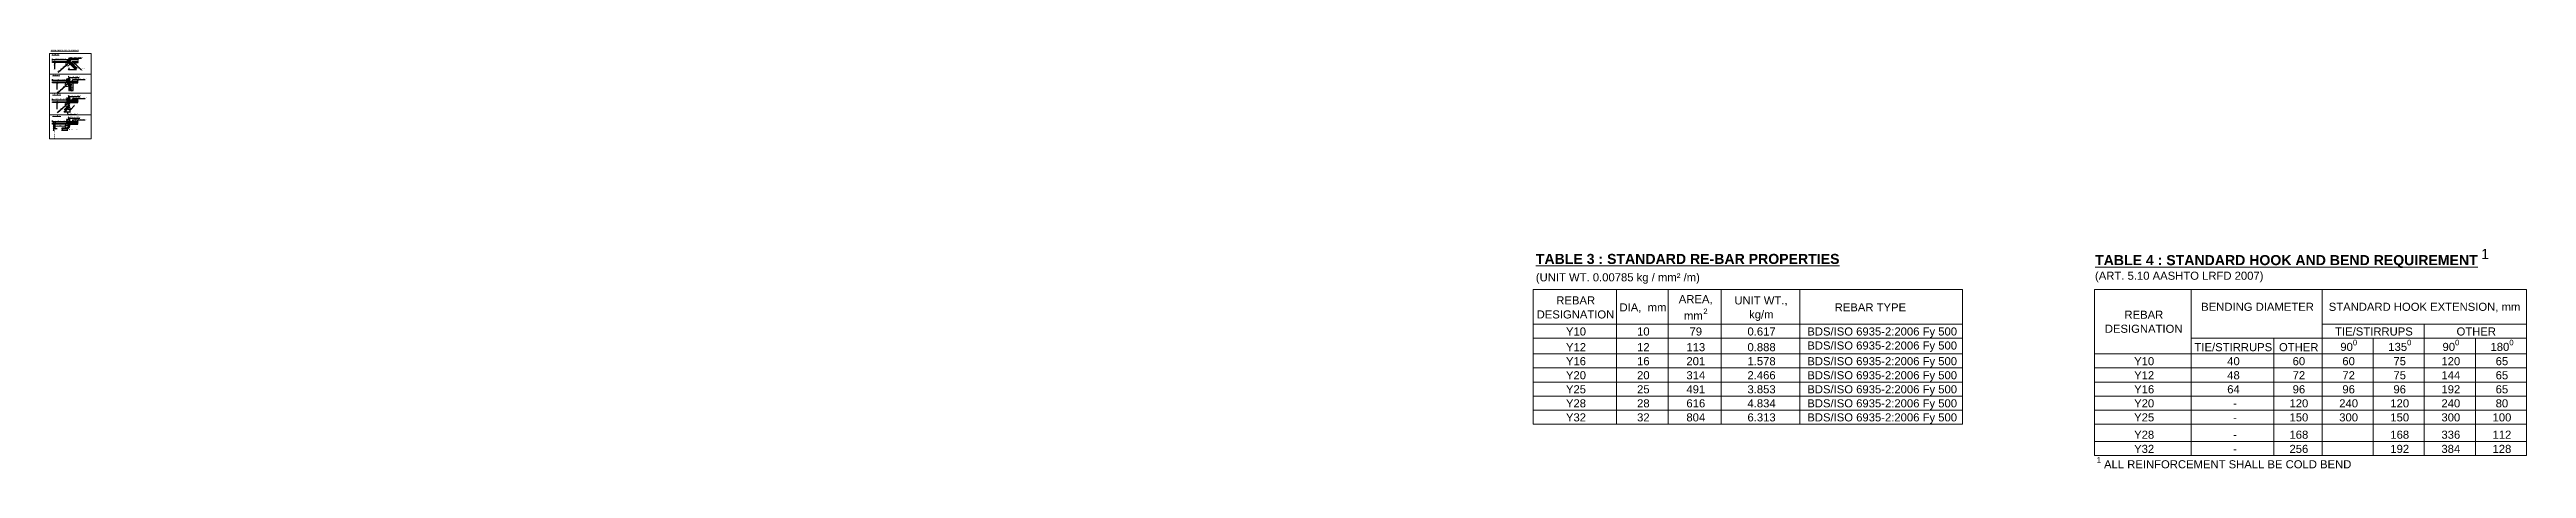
# Model space of a CAD drawing. Header units: millimetres. Extents: x 1231188 to 3899118, y -5478610 to -489530.
# Drawn here: x 2727989 to 2783256, y -3133585 to -3124245 of the extents above; entities that cross this region are included whole.
import ezdxf

# ---------------------------------------------------------------- set-up
doc = ezdxf.new("R2010")
doc.units = ezdxf.units.MM
doc.header["$LTSCALE"] = 25
doc.header["$MEASUREMENT"] = 0
doc.header["$PDMODE"] = 3
doc.linetypes.add('DASHED', pattern=[0.75, 0.5, -0.25])
doc.layers.get('0').update_dxf_attribs({"lineweight": 13})
doc.layers.get('Defpoints').update_dxf_attribs({"color": 230, "lineweight": 9})
doc.layers.add('DIM', color=8, linetype='Continuous', lineweight=13)
doc.layers.add('text', color=7, linetype='Continuous', lineweight=18)
doc.layers.add('Reinf', color=1, linetype='Continuous')
doc.styles.add('AR', font='arial.ttf')
doc.styles.add('DIM', font='isocp3.shx', dxfattribs={"oblique": 10})
doc.dimstyles.new('dim_10', dxfattribs={"dimtxt": 20, "dimasz": 20, "dimexe": 20, "dimexo": 5, "dimgap": 5, "dimtad": 1, "dimdec": 0, "dimzin": 0, "dimdsep": 46, "dimtxsty": 'DIM', "dimblk": 'OBLIQUE', "dimcen": 20, "dimclrd": 5, "dimclre": 5, "dimclrt": 7, "dimadec": 0, "dimazin": 0, "dimtfac": 1, "dimtdec": 0, "dimtmove": 1, "dimatfit": 3, "dimfxl": 10, "dimtolj": 1, "dimtzin": 0, "dimarcsym": 0})

msp = doc.modelspace()

# ---------------------------------------------------------------- texts
at = {"layer": 'text', "lineweight": 0, "style": 'AR'}
for s, height, p in [(' 1', 225, (2782159.25106, -3128913.91887)), ('(ART. 5.10 AASHTO LRFD 2007)', 180, (2773629.3291, -3129377.96798)), ('REBAR ', 179.999992, (2761608.51284, -3129928.0898)), ('AREA, ', 179.999992, (2764341.95865, -3129900.72494)), ('UNIT WT., ', 179.999992, (2765582.49914, -3129928.0898)), ('DESIGNATION', 179.9999915, (2761170.67502, -3130241.26546)), ('DIA,  mm', 179.999992, (2763019.32358, -3130083.15736)), ('mm', 179.999992, (2764457.49919, -3130268.63033)), ('2', 124.05405, (2764889.25592, -3130143.96817)), ('kg/m ', 179.999992, (2765910.8775, -3130241.26546)), ('REBAR TYPE', 179.999992, (2767820.33687, -3130083.15736)), ('REBAR ', 179.999992, (2774286.7366, -3130247.34654)), ('BENDING DIAMETER', 179.9999915, (2775998.56084, -3130070.9952)), ('STANDARD HOOK EXTENSION, mm', 179.9999915, (2778844.50666, -3130070.9952)), ('Y10', 179.999992, (2761824.3912, -3130621.33301)), ('Y12', 179.999992, (2761824.3912, -3130970.99516)), ('10', 179.999992, (2763411.55329, -3130621.33301)), ('12', 179.999992, (2763411.55329, -3130970.99516)), ('113', 179.999992, (2764512.22892, -3130970.99516)), ('79', 179.999992, (2764582.16134, -3130621.33301)), ('0.617', 179.999992, (2765874.39101, -3130621.33301)), ('0.888', 179.999992, (2765874.39101, -3130970.99516)), ('BDS/ISO 6935-2:2006 Fy 500', 179.9999915, (2767210.2836, -3130621.33301)), ('BDS/ISO 6935-2:2006 Fy 500', 179.9999915, (2767210.2836, -3130934.50867)), ('DESIGNATION', 179.9999915, (2773848.89878, -3130560.5222)), ('TIE/STIRRUPS', 179.9999915, (2775849.57436, -3130970.99516)), ('OTHER', 179.999992, (2777734.70941, -3130970.99516)), ('TIE/STIRRUPS', 179.9999915, (2778987.41205, -3130621.33301)), ('90', 179.999992, (2779102.95259, -3130964.91408)), ('0', 124.05405, (2779382.68231, -3130840.25192)), ('135', 179.999992, (2780173.22281, -3130964.91408)), ('0', 124.05405, (2780592.81738, -3130840.25192)), ('90', 179.999992, (2781383.35789, -3130964.91408)), ('0', 124.05405, (2781663.0876, -3130840.25192)), ('OTHER', 179.999992, (2781696.53355, -3130621.33301)), ('180', 179.999992, (2782453.62811, -3130964.91408)), ('0', 124.05405, (2782873.22268, -3130840.25192)), ('Y16', 179.999992, (2761824.3912, -3131284.17082)), ('Y20', 179.999992, (2761824.3912, -3131597.34648)), ('20', 179.999992, (2763411.55329, -3131597.34648)), ('16', 179.999992, (2763411.55329, -3131284.17082)), ('314', 179.999992, (2764512.22892, -3131597.34648)), ('201', 179.999992, (2764512.22892, -3131284.17082)), ('2.466', 179.999992, (2765874.39101, -3131597.34648)), ('1.578', 179.999992, (2765874.39101, -3131284.17082)), ('BDS/ISO 6935-2:2006 Fy 500', 179.9999915, (2767210.2836, -3131284.17082)), ('BDS/ISO 6935-2:2006 Fy 500', 179.9999915, (2767210.2836, -3131597.34648)), ('Y10', 179.999992, (2774502.61497, -3131284.17082)), ('Y12', 179.999992, (2774502.61497, -3131597.34648)), ('40', 179.999992, (2776579.30406, -3131284.17082)), ('48', 179.999992, (2776579.30406, -3131597.34648)), ('60', 179.999992, (2778038.76345, -3131284.17082)), ('72', 179.999992, (2778038.76345, -3131597.34648)), ('60', 179.999992, (2779148.5607, -3131284.17082)), ('72', 179.999992, (2779148.5607, -3131597.34648)), ('75', 179.999992, (2780288.76334, -3131284.17082)), ('75', 179.999992, (2780288.76334, -3131597.34648)), ('120', 179.999992, (2781359.03356, -3131284.17082)), ('144', 179.999992, (2781359.03356, -3131597.34648)), ('65', 179.999992, (2782569.16864, -3131284.17082)), ('65', 179.999992, (2782569.16864, -3131597.34648)), ('Y25', 179.999992, (2761824.3912, -3131910.52214)), ('25', 179.999992, (2763411.55329, -3131910.52214)), ('491', 179.999992, (2764512.22892, -3131910.52214)), ('3.853', 179.999992, (2765874.39101, -3131910.52214)), ('BDS/ISO 6935-2:2006 Fy 500', 179.9999915, (2767210.2836, -3131910.52214)), ('Y16', 179.999992, (2774502.61497, -3131910.52214)), ('64', 179.999992, (2776579.30406, -3131910.52214)), ('96', 179.999992, (2778038.76345, -3131910.52214)), ('96', 179.999992, (2779148.5607, -3131910.52214)), ('96', 179.999992, (2780288.76334, -3131910.52214)), ('192', 179.999992, (2781359.03356, -3131910.52214)), ('65', 179.999992, (2782569.16864, -3131910.52214)), ('Y28', 179.999992, (2761824.3912, -3132223.6978)), ('Y32', 179.999992, (2761824.3912, -3132536.87346)), ('32', 179.999992, (2763411.55329, -3132536.87346)), ('28', 179.999992, (2763411.55329, -3132223.6978)), ('804', 179.999992, (2764512.22892, -3132536.87346)), ('616', 179.999992, (2764512.22892, -3132223.6978)), ('4.834', 179.999992, (2765874.39101, -3132223.6978)), ('6.313', 179.999992, (2765874.39101, -3132536.87346)), ('BDS/ISO 6935-2:2006 Fy 500', 179.9999915, (2767210.2836, -3132223.6978)), ('BDS/ISO 6935-2:2006 Fy 500', 179.9999915, (2767210.2836, -3132536.87346)), ('Y20', 179.999992, (2774502.61497, -3132223.6978)), ('Y25', 179.999992, (2774502.61497, -3132536.87346)), (' -', 179.999992, (2776643.15541, -3132223.6978)), (' -', 179.999992, (2776643.15541, -3132536.87346)), ('120', 179.999992, (2777968.83102, -3132223.6978)), ('150', 179.999992, (2777968.83102, -3132536.87346)), ('300', 179.999992, (2779078.62827, -3132536.87346)), ('240', 179.999992, (2779078.62827, -3132223.6978)), ('120', 179.999992, (2780218.83092, -3132223.6978)), ('150', 179.999992, (2780218.83092, -3132536.87346)), ('300', 179.999992, (2781359.03356, -3132536.87346)), ('240', 179.999992, (2781359.03356, -3132223.6978)), ('100', 179.999992, (2782499.23621, -3132536.87346)), ('80', 179.999992, (2782569.16864, -3132223.6978)), ('Y28', 179.999992, (2774502.61497, -3132923.02209)), ('Y32', 179.999992, (2774502.61497, -3133239.23829)), (' -', 179.999992, (2776643.15541, -3132923.02209)), ('256', 179.999992, (2777968.83102, -3133239.23829)), ('168', 179.999992, (2777968.83102, -3132923.02209)), ('168', 179.999992, (2780218.83092, -3132923.02209)), ('192', 179.999992, (2780218.83092, -3133239.23829)), ('336', 179.999992, (2781359.03356, -3132923.02209)), ('384', 179.999992, (2781359.03356, -3133239.23829)), ('112', 179.999992, (2782499.23621, -3132923.02209)), ('128', 179.999992, (2782499.23621, -3133239.23829)), ('1', 124.05405, (2773666.46636, -3133458.1572)), (' ALL REINFORCEMENT SHALL BE COLD BEND', 179.9999915, (2773760.72311, -3133582.81936)), (' -', 179.999992, (2776643.15541, -3133239.23829))]:
    msp.add_text(s, height=height, dxfattribs=at).set_placement(p)
at = {"layer": 'text', "attachment_point": 1, "style": 'AR'}
for s, insert, char_height, width in [('{\\LREBAR HOOK SPECIFICATION}', (2728019.77936, -3124245.56028), 30, 758.5968715), ('{\\L45%%D HOOK}', (2728038.21688, -3124341.97402), 25, 170.8219645), ('{\\L90%%D HOOK}', (2728055.01965, -3124804.10722), 25, 170.8219645), ('{\\L135%%D HOOK}', (2728054.95715, -3125229.60536), 25, 251.7064455), ('{\\L180%%D HOOK}', (2728054.95715, -3125708.62645), 25, 263.2318284), ('{\\fArial|b1|i0|c0|p34;\\LTABLE 3 : STANDARD RE-BAR PROPERTIES}', (2761152.43178, -3128800.98378), 225, 6876.2655973), ('(UNIT WT. 0.00785 kg / mm² /m)', (2761152.43178, -3129233.46224), 180, 6876.2655973), ('{\\fArial|b1|i0|c0|p34;\\LTABLE 4 : STANDARD HOOK AND BEND REQUIREMENT}', (2773630.7171, -3128827.64333), 225, 8584.9428393)]:
    msp.add_mtext(s, dxfattribs=dict(at, insert=insert, char_height=char_height, width=width))

# ---------------------------------------------------------------- blocks, each defined once
blk = doc.blocks.new('_Oblique')
at = {"color": 0, "linetype": 'ByBlock', "lineweight": -2}
blk.add_line((-0.5, -0.5), (0.5, 0.5), dxfattribs=at)
blk = doc.blocks.new('*D464')
at = {"layer": 'Defpoints', "color": 0, "lineweight": -2, "transparency": 16777216}
for p in [(2728058, -3124491), (2728416, -3124469), (2728416, -3124491)]:
    blk.add_point(p, dxfattribs=at)
at = {"layer": 'DIM', "color": 5, "lineweight": -2, "transparency": 16777216}
for p, q in [((2728058, -3124486), (2728058, -3124449)), ((2728058, -3124469), (2728416, -3124469)), ((2728416, -3124486), (2728416, -3124449))]:
    blk.add_line(p, q, dxfattribs=at)
at = {"layer": 'DIM', "color": 5, "lineweight": -2, "transparency": 16777216, "xscale": 20, "yscale": 20, "zscale": 20, "rotation": 180}
blk.add_blockref('_Oblique', (2728058, -3124469), dxfattribs=at)
at = {"layer": 'DIM', "color": 5, "lineweight": -2, "transparency": 16777216, "xscale": 20, "yscale": 20, "zscale": 20}
blk.add_blockref('_Oblique', (2728416, -3124469), dxfattribs=at)
at = {"layer": 'DIM', "color": 7, "transparency": 16777216, "insert": (2728237, -3124454), "char_height": 20, "attachment_point": 5, "style": 'DIM'}
blk.add_mtext('\\A1;DETAILED LENGTH', dxfattribs=at)
blk = doc.blocks.new('*D465')
at = {"layer": 'Defpoints', "color": 0, "lineweight": -2, "transparency": 16777216}
for p in [(2728416, -3124491), (2728627, -3124469), (2728627, -3124491)]:
    blk.add_point(p, dxfattribs=at)
at = {"layer": 'DIM', "color": 5, "lineweight": -2, "transparency": 16777216}
for p, q in [((2728416, -3124486), (2728416, -3124449)), ((2728416, -3124469), (2728627, -3124469)), ((2728627, -3124486), (2728627, -3124449))]:
    blk.add_line(p, q, dxfattribs=at)
at = {"layer": 'DIM', "color": 5, "lineweight": -2, "transparency": 16777216, "xscale": 20, "yscale": 20, "zscale": 20, "rotation": 180}
blk.add_blockref('_Oblique', (2728416, -3124469), dxfattribs=at)
at = {"layer": 'DIM', "color": 5, "lineweight": -2, "transparency": 16777216, "xscale": 20, "yscale": 20, "zscale": 20}
blk.add_blockref('_Oblique', (2728627, -3124469), dxfattribs=at)
at = {"layer": 'DIM', "color": 7, "transparency": 16777216, "insert": (2728522, -3124454), "char_height": 20, "attachment_point": 5, "style": 'DIM'}
blk.add_mtext('\\A1;HOOK LENGTH', dxfattribs=at)
blk = doc.blocks.new('*D487')
at = {"layer": 'Defpoints', "color": 0, "lineweight": -2, "transparency": 16777216}
for p in [(2728392, -3124510), (2728444, -3124491), (2728444, -3124510)]:
    blk.add_point(p, dxfattribs=at)
at = {"layer": 'DIM', "color": 5, "lineweight": -2, "transparency": 16777216}
for p, q in [((2728392, -3124505), (2728392, -3124471)), ((2728392, -3124491), (2728444, -3124491)), ((2728418, -3124491), (2728429, -3124438)), ((2728429, -3124438), (2728703, -3124438)), ((2728444, -3124505), (2728444, -3124471))]:
    blk.add_line(p, q, dxfattribs=at)
at = {"layer": 'DIM', "color": 5, "lineweight": -2, "transparency": 16777216, "xscale": 20, "yscale": 20, "zscale": 20, "rotation": 180}
blk.add_blockref('_Oblique', (2728392, -3124491), dxfattribs=at)
at = {"layer": 'DIM', "color": 5, "lineweight": -2, "transparency": 16777216, "xscale": 20, "yscale": 20, "zscale": 20}
blk.add_blockref('_Oblique', (2728444, -3124491), dxfattribs=at)
at = {"layer": 'DIM', "color": 7, "transparency": 16777216, "insert": (2728566, -3124423), "char_height": 20, "attachment_point": 5, "style": 'DIM'}
blk.add_mtext('\\A1;UNBEND HOOK LENGTH', dxfattribs=at)
blk = doc.blocks.new('*D488')
at = {"layer": 'Defpoints', "color": 0, "lineweight": -2, "transparency": 16777216}
for p in [(2728416, -3124648), (2728574, -3124667), (2728574, -3124687)]:
    blk.add_point(p, dxfattribs=at)
at = {"layer": 'DIM', "color": 5, "lineweight": -2, "transparency": 16777216}
for p, q in [((2728416, -3124653), (2728416, -3124707)), ((2728416, -3124687), (2728574, -3124687)), ((2728574, -3124672), (2728574, -3124707))]:
    blk.add_line(p, q, dxfattribs=at)
at = {"layer": 'DIM', "color": 5, "lineweight": -2, "transparency": 16777216, "xscale": 20, "yscale": 20, "zscale": 20, "rotation": 180}
blk.add_blockref('_Oblique', (2728416, -3124687), dxfattribs=at)
at = {"layer": 'DIM', "color": 5, "lineweight": -2, "transparency": 16777216, "xscale": 20, "yscale": 20, "zscale": 20}
blk.add_blockref('_Oblique', (2728574, -3124687), dxfattribs=at)
at = {"layer": 'DIM', "color": 7, "transparency": 16777216, "insert": (2728679, -3124672), "char_height": 20, "attachment_point": 5, "style": 'DIM'}
blk.add_mtext('\\A1;OFFSET LENGTH', dxfattribs=at)
blk = doc.blocks.new('*D489')
at = {"layer": 'Defpoints', "color": 0, "lineweight": -2, "transparency": 16777216}
for p in [(2728427, -3124520), (2728574, -3124667), (2728591, -3124649)]:
    blk.add_point(p, dxfattribs=at)
at = {"layer": 'DIM', "color": 5, "lineweight": -2, "transparency": 16777216}
for p, q in [((2728430, -3124517), (2728459, -3124488)), ((2728445, -3124503), (2728591, -3124649)), ((2728518, -3124576), (2728552, -3124557)), ((2728552, -3124557), (2728702, -3124706)), ((2728577, -3124663), (2728606, -3124635))]:
    blk.add_line(p, q, dxfattribs=at)
at = {"layer": 'DIM', "color": 5, "lineweight": -2, "transparency": 16777216, "xscale": 20, "yscale": 20, "zscale": 20}
for p, rotation in [((2728445, -3124503), 135.0784056672124), ((2728591, -3124649), 315.0784056672123)]:
    blk.add_blockref('_Oblique', p, dxfattribs=dict(at, rotation=rotation))
at = {"layer": 'DIM', "color": 7, "transparency": 16777216, "insert": (2728638, -3124621), "char_height": 20, "attachment_point": 5, "rotation": 315.0784, "style": 'DIM'}
blk.add_mtext('\\A1;HOOK EXTENSION', dxfattribs=at)
blk = doc.blocks.new('*D490')
at = {"layer": 'Defpoints', "color": 0, "lineweight": -2, "transparency": 16777216}
for p in [(2728362, -3124596), (2728423, -3124543)]:
    blk.add_point(p, dxfattribs=at)
at = {"layer": 'DIM', "color": 5, "lineweight": -2, "transparency": 16777216}
for p in [(2728183, -3124749), (2728423, -3124543)]:
    blk.add_line(p, (2728362, -3124596), dxfattribs=at)
at = {"layer": 'DIM', "color": 5, "lineweight": -2, "transparency": 16777216, "xscale": 20, "yscale": 20, "zscale": 20}
for p, rotation in [((2728362, -3124596), 40.63408766764508), ((2728423, -3124543), 220.6340876676451)]:
    blk.add_blockref('_Oblique', p, dxfattribs=dict(at, rotation=rotation))
at = {"layer": 'DIM', "color": 7, "transparency": 16777216, "insert": (2728248, -3124674), "char_height": 20, "attachment_point": 5, "rotation": 40.6341, "style": 'DIM'}
blk.add_mtext('\\A1;BEND DIAMETER', dxfattribs=at)
blk = doc.blocks.new('*D466')
at = {"layer": 'Defpoints', "color": 0, "lineweight": -2, "transparency": 16777216}
for p in [(2728058, -3124948), (2728436, -3124926), (2728436, -3124966)]:
    blk.add_point(p, dxfattribs=at)
at = {"layer": 'DIM', "color": 5, "lineweight": -2, "transparency": 16777216}
for p, q in [((2728058, -3124943), (2728058, -3124906)), ((2728058, -3124926), (2728436, -3124926)), ((2728436, -3124961), (2728436, -3124906))]:
    blk.add_line(p, q, dxfattribs=at)
at = {"layer": 'DIM', "color": 5, "lineweight": -2, "transparency": 16777216, "xscale": 20, "yscale": 20, "zscale": 20, "rotation": 180}
blk.add_blockref('_Oblique', (2728058, -3124926), dxfattribs=at)
at = {"layer": 'DIM', "color": 5, "lineweight": -2, "transparency": 16777216, "xscale": 20, "yscale": 20, "zscale": 20}
blk.add_blockref('_Oblique', (2728436, -3124926), dxfattribs=at)
at = {"layer": 'DIM', "color": 7, "transparency": 16777216, "insert": (2728247, -3124911), "char_height": 20, "attachment_point": 5, "style": 'DIM'}
blk.add_mtext('\\A1;DETAILED LENGTH', dxfattribs=at)
blk = doc.blocks.new('*D491')
at = {"layer": 'Defpoints', "color": 0, "lineweight": -2, "transparency": 16777216}
for p in [(2728380, -3124966), (2728617, -3124947), (2728617, -3124966)]:
    blk.add_point(p, dxfattribs=at)
at = {"layer": 'DIM', "color": 5, "lineweight": -2, "transparency": 16777216}
for p, q in [((2728380, -3124961), (2728380, -3124927)), ((2728380, -3124947), (2728617, -3124947)), ((2728498, -3124947), (2728510, -3124910)), ((2728510, -3124910), (2728783, -3124910)), ((2728617, -3124961), (2728617, -3124927))]:
    blk.add_line(p, q, dxfattribs=at)
at = {"layer": 'DIM', "color": 5, "lineweight": -2, "transparency": 16777216, "xscale": 20, "yscale": 20, "zscale": 20, "rotation": 180}
blk.add_blockref('_Oblique', (2728380, -3124947), dxfattribs=at)
at = {"layer": 'DIM', "color": 5, "lineweight": -2, "transparency": 16777216, "xscale": 20, "yscale": 20, "zscale": 20}
blk.add_blockref('_Oblique', (2728617, -3124947), dxfattribs=at)
at = {"layer": 'DIM', "color": 7, "transparency": 16777216, "insert": (2728646, -3124894), "char_height": 20, "attachment_point": 5, "style": 'DIM'}
blk.add_mtext('\\A1;UNBEND HOOK LENGTH', dxfattribs=at)
blk = doc.blocks.new('*D492')
at = {"layer": 'Defpoints', "color": 0, "lineweight": -2, "transparency": 16777216}
for p in [(2728345, -3125055), (2728406, -3125002)]:
    blk.add_point(p, dxfattribs=at)
at = {"layer": 'DIM', "color": 5, "lineweight": -2, "transparency": 16777216}
for p in [(2728167, -3125208), (2728406, -3125002)]:
    blk.add_line(p, (2728345, -3125055), dxfattribs=at)
at = {"layer": 'DIM', "color": 5, "lineweight": -2, "transparency": 16777216, "xscale": 20, "yscale": 20, "zscale": 20}
for p, rotation in [((2728345, -3125055), 40.63408766739336), ((2728406, -3125002), 220.6340876673934)]:
    blk.add_blockref('_Oblique', p, dxfattribs=dict(at, rotation=rotation))
at = {"layer": 'DIM', "color": 7, "transparency": 16777216, "insert": (2728231, -3125133), "char_height": 20, "attachment_point": 5, "rotation": 40.6341, "style": 'DIM'}
blk.add_mtext('\\A1;BEND DIAMETER', dxfattribs=at)
blk = doc.blocks.new('*D467')
at = {"layer": 'Defpoints', "color": 0, "lineweight": -2, "transparency": 16777216}
for p in [(2728506, -3125158), (2728507, -3124968), (2728507, -3125158)]:
    blk.add_point(p, dxfattribs=at)
at = {"layer": 'DIM', "color": 5, "lineweight": -2, "transparency": 16777216}
for p, q in [((2728502, -3124968), (2728486, -3124968)), ((2728502, -3125158), (2728486, -3125158)), ((2728506, -3124968), (2728506, -3125158))]:
    blk.add_line(p, q, dxfattribs=at)
at = {"layer": 'DIM', "color": 5, "lineweight": -2, "transparency": 16777216, "xscale": 20, "yscale": 20, "zscale": 20}
for p, rotation in [((2728506, -3124968), 90), ((2728506, -3125158), 270)]:
    blk.add_blockref('_Oblique', p, dxfattribs=dict(at, rotation=rotation))
at = {"layer": 'DIM', "color": 7, "transparency": 16777216, "insert": (2728491, -3125063), "char_height": 20, "attachment_point": 5, "rotation": 90, "style": 'DIM'}
blk.add_mtext('\\A1;HOOK LENGTH', dxfattribs=at)
blk = doc.blocks.new('*D468')
at = {"layer": 'Defpoints', "color": 0, "lineweight": -2, "transparency": 16777216}
for p in [(2728454, -3125023), (2728454, -3125157), (2728467, -3125157)]:
    blk.add_point(p, dxfattribs=at)
at = {"layer": 'DIM', "color": 5, "lineweight": -2, "transparency": 16777216}
for p, q in [((2728459, -3125023), (2728487, -3125023)), ((2728459, -3125157), (2728487, -3125157)), ((2728467, -3125023), (2728467, -3125157))]:
    blk.add_line(p, q, dxfattribs=at)
at = {"layer": 'DIM', "color": 5, "lineweight": -2, "transparency": 16777216, "xscale": 20, "yscale": 20, "zscale": 20}
for p, rotation in [((2728467, -3125023), 90), ((2728467, -3125157), 270)]:
    blk.add_blockref('_Oblique', p, dxfattribs=dict(at, rotation=rotation))
at = {"layer": 'DIM', "color": 7, "transparency": 16777216, "insert": (2728452, -3125090), "char_height": 20, "attachment_point": 5, "rotation": 90, "style": 'DIM'}
blk.add_mtext('\\A1;HOOK EXTEN.', dxfattribs=at)
blk = doc.blocks.new('*D469')
at = {"layer": 'Defpoints', "color": 0, "lineweight": -2, "transparency": 16777216}
for p in [(2728380, -3124967), (2728436, -3124909), (2728436, -3124966)]:
    blk.add_point(p, dxfattribs=at)
at = {"layer": 'DIM', "color": 5, "lineweight": -2, "transparency": 16777216}
for p, q in [((2728380, -3124962), (2728380, -3124889)), ((2728380, -3124909), (2728436, -3124909)), ((2728408, -3124909), (2728421, -3124866)), ((2728421, -3124866), (2728648, -3124866)), ((2728436, -3124961), (2728436, -3124889))]:
    blk.add_line(p, q, dxfattribs=at)
at = {"layer": 'DIM', "color": 5, "lineweight": -2, "transparency": 16777216, "xscale": 20, "yscale": 20, "zscale": 20, "rotation": 180}
blk.add_blockref('_Oblique', (2728380, -3124909), dxfattribs=at)
at = {"layer": 'DIM', "color": 5, "lineweight": -2, "transparency": 16777216, "xscale": 20, "yscale": 20, "zscale": 20}
blk.add_blockref('_Oblique', (2728436, -3124909), dxfattribs=at)
at = {"layer": 'DIM', "color": 7, "transparency": 16777216, "insert": (2728534, -3124845), "char_height": 20, "attachment_point": 5, "style": 'DIM'}
blk.add_mtext('\\A1;{\\H0.7x;\\S1/2;}BNED {\\fSymbol|b0|i0|c2|p18;F} + BAR {\\fSymbol|b0|i0|c2|p18;F}', dxfattribs=at)
blk = doc.blocks.new('*D470')
at = {"layer": 'Defpoints', "color": 0, "lineweight": -2, "transparency": 16777216}
for p in [(2728439, -3125367), (2728058, -3125389), (2728439, -3125408)]:
    blk.add_point(p, dxfattribs=at)
at = {"layer": 'DIM', "color": 5, "lineweight": -2, "transparency": 16777216}
for p, q in [((2728058, -3125384), (2728058, -3125347)), ((2728058, -3125367), (2728439, -3125367)), ((2728439, -3125403), (2728439, -3125347))]:
    blk.add_line(p, q, dxfattribs=at)
at = {"layer": 'DIM', "color": 5, "lineweight": -2, "transparency": 16777216, "xscale": 20, "yscale": 20, "zscale": 20, "rotation": 180}
blk.add_blockref('_Oblique', (2728058, -3125367), dxfattribs=at)
at = {"layer": 'DIM', "color": 5, "lineweight": -2, "transparency": 16777216, "xscale": 20, "yscale": 20, "zscale": 20}
blk.add_blockref('_Oblique', (2728439, -3125367), dxfattribs=at)
at = {"layer": 'DIM', "color": 7, "transparency": 16777216, "insert": (2728248, -3125352), "char_height": 20, "attachment_point": 5, "style": 'DIM'}
blk.add_mtext('\\A1;DETAILED LENGTH', dxfattribs=at)
blk = doc.blocks.new('*D493')
at = {"layer": 'Defpoints', "color": 0, "lineweight": -2, "transparency": 16777216}
for p in [(2728379, -3125463), (2728617, -3125389), (2728617, -3125408)]:
    blk.add_point(p, dxfattribs=at)
at = {"layer": 'DIM', "color": 5, "lineweight": -2, "transparency": 16777216}
for p, q in [((2728379, -3125458), (2728379, -3125369)), ((2728498, -3125389), (2728509, -3125336)), ((2728509, -3125336), (2728782, -3125336)), ((2728617, -3125403), (2728617, -3125369)), ((2728379, -3125389), (2728617, -3125389))]:
    blk.add_line(p, q, dxfattribs=at)
at = {"layer": 'DIM', "color": 5, "lineweight": -2, "transparency": 16777216, "xscale": 20, "yscale": 20, "zscale": 20, "rotation": 180}
blk.add_blockref('_Oblique', (2728379, -3125389), dxfattribs=at)
at = {"layer": 'DIM', "color": 5, "lineweight": -2, "transparency": 16777216, "xscale": 20, "yscale": 20, "zscale": 20}
blk.add_blockref('_Oblique', (2728617, -3125389), dxfattribs=at)
at = {"layer": 'DIM', "color": 7, "transparency": 16777216, "insert": (2728646, -3125321), "char_height": 20, "attachment_point": 5, "style": 'DIM'}
blk.add_mtext('\\A1;UNBEND HOOK LENGTH', dxfattribs=at)
blk = doc.blocks.new('*D494')
at = {"layer": 'Defpoints', "color": 0, "lineweight": -2, "transparency": 16777216}
for p in [(2728345, -3125496), (2728406, -3125444)]:
    blk.add_point(p, dxfattribs=at)
at = {"layer": 'DIM', "color": 5, "lineweight": -2, "transparency": 16777216}
for p in [(2728167, -3125649), (2728406, -3125444)]:
    blk.add_line(p, (2728345, -3125496), dxfattribs=at)
at = {"layer": 'DIM', "color": 5, "lineweight": -2, "transparency": 16777216, "xscale": 20, "yscale": 20, "zscale": 20}
for p, rotation in [((2728345, -3125496), 40.6340876684004), ((2728406, -3125444), 220.6340876684004)]:
    blk.add_blockref('_Oblique', p, dxfattribs=dict(at, rotation=rotation))
at = {"layer": 'DIM', "color": 7, "transparency": 16777216, "insert": (2728231, -3125574), "char_height": 20, "attachment_point": 5, "rotation": 40.6341, "style": 'DIM'}
blk.add_mtext('\\A1;BEND DIAMETER', dxfattribs=at)
blk = doc.blocks.new('*D471')
at = {"layer": 'Defpoints', "color": 0, "lineweight": -2, "transparency": 16777216}
for p in [(2728439, -3125335), (2728379, -3125393), (2728439, -3125393)]:
    blk.add_point(p, dxfattribs=at)
at = {"layer": 'DIM', "color": 5, "lineweight": -2, "transparency": 16777216}
for p, q in [((2728379, -3125388), (2728379, -3125315)), ((2728379, -3125335), (2728439, -3125335)), ((2728409, -3125335), (2728421, -3125294)), ((2728421, -3125294), (2728664, -3125294)), ((2728439, -3125388), (2728439, -3125315))]:
    blk.add_line(p, q, dxfattribs=at)
at = {"layer": 'DIM', "color": 5, "lineweight": -2, "transparency": 16777216, "xscale": 20, "yscale": 20, "zscale": 20, "rotation": 180}
blk.add_blockref('_Oblique', (2728379, -3125335), dxfattribs=at)
at = {"layer": 'DIM', "color": 5, "lineweight": -2, "transparency": 16777216, "xscale": 20, "yscale": 20, "zscale": 20}
blk.add_blockref('_Oblique', (2728439, -3125335), dxfattribs=at)
at = {"layer": 'DIM', "color": 7, "transparency": 16777216, "insert": (2728543, -3125276), "char_height": 20, "attachment_point": 5, "style": 'DIM'}
blk.add_mtext('\\A1;{\\H0.7x;\\S1#2;} BEND {\\fSymbol|b0|i0|c2|p18;F} + BAR {\\fSymbol|b0|i0|c2|p18;F}', dxfattribs=at)
blk = doc.blocks.new('*D472')
at = {"layer": 'Defpoints', "color": 0, "lineweight": -2, "transparency": 16777216}
for p in [(2728319, -3125603), (2728439, -3125549), (2728439, -3125632)]:
    blk.add_point(p, dxfattribs=at)
at = {"layer": 'DIM', "color": 5, "lineweight": -2, "transparency": 16777216}
for p, q in [((2728319, -3125608), (2728319, -3125652)), ((2728319, -3125632), (2728439, -3125632)), ((2728379, -3125632), (2728396, -3125690)), ((2728396, -3125690), (2728593, -3125690)), ((2728439, -3125554), (2728439, -3125652))]:
    blk.add_line(p, q, dxfattribs=at)
at = {"layer": 'DIM', "color": 5, "lineweight": -2, "transparency": 16777216, "xscale": 20, "yscale": 20, "zscale": 20, "rotation": 180}
blk.add_blockref('_Oblique', (2728319, -3125632), dxfattribs=at)
at = {"layer": 'DIM', "color": 5, "lineweight": -2, "transparency": 16777216, "xscale": 20, "yscale": 20, "zscale": 20}
blk.add_blockref('_Oblique', (2728439, -3125632), dxfattribs=at)
at = {"layer": 'DIM', "color": 7, "transparency": 16777216, "insert": (2728495, -3125675), "char_height": 20, "attachment_point": 5, "style": 'DIM'}
blk.add_mtext('\\A1;OFFSET LENGTH', dxfattribs=at)
blk = doc.blocks.new('*D495')
at = {"layer": 'Defpoints', "color": 0, "lineweight": -2, "transparency": 16777216}
for p in [(2728333, -3125599), (2728421, -3125510), (2728437, -3125526)]:
    blk.add_point(p, dxfattribs=at)
at = {"layer": 'DIM', "color": 5, "lineweight": -2, "transparency": 16777216}
for p, q in [((2728337, -3125602), (2728363, -3125629)), ((2728349, -3125614), (2728437, -3125526)), ((2728393, -3125570), (2728446, -3125599)), ((2728425, -3125514), (2728451, -3125540)), ((2728446, -3125599), (2728549, -3125495))]:
    blk.add_line(p, q, dxfattribs=at)
at = {"layer": 'DIM', "color": 5, "lineweight": -2, "transparency": 16777216, "xscale": 20, "yscale": 20, "zscale": 20}
for p, rotation in [((2728349, -3125614), 225), ((2728437, -3125526), 44.99999999999995)]:
    blk.add_blockref('_Oblique', p, dxfattribs=dict(at, rotation=rotation))
at = {"layer": 'DIM', "color": 7, "transparency": 16777216, "insert": (2728487, -3125536), "char_height": 20, "attachment_point": 5, "rotation": 45, "style": 'DIM'}
blk.add_mtext('\\A1;HOOK EXTN.', dxfattribs=at)
blk = doc.blocks.new('*D473')
at = {"layer": 'Defpoints', "color": 0, "lineweight": -2, "transparency": 16777216}
for p in [(2728617, -3125367), (2728439, -3125389), (2728617, -3125389)]:
    blk.add_point(p, dxfattribs=at)
at = {"layer": 'DIM', "color": 5, "lineweight": -2, "transparency": 16777216}
for p, q in [((2728439, -3125384), (2728439, -3125347)), ((2728439, -3125367), (2728617, -3125367)), ((2728617, -3125384), (2728617, -3125347))]:
    blk.add_line(p, q, dxfattribs=at)
at = {"layer": 'DIM', "color": 5, "lineweight": -2, "transparency": 16777216, "xscale": 20, "yscale": 20, "zscale": 20, "rotation": 180}
blk.add_blockref('_Oblique', (2728439, -3125367), dxfattribs=at)
at = {"layer": 'DIM', "color": 5, "lineweight": -2, "transparency": 16777216, "xscale": 20, "yscale": 20, "zscale": 20}
blk.add_blockref('_Oblique', (2728617, -3125367), dxfattribs=at)
at = {"layer": 'DIM', "color": 7, "transparency": 16777216, "insert": (2728528, -3125352), "char_height": 20, "attachment_point": 5, "style": 'DIM'}
blk.add_mtext('\\A1;HOOK LENGTH', dxfattribs=at)
blk = doc.blocks.new('*D474')
at = {"layer": 'Defpoints', "color": 0, "lineweight": -2, "transparency": 16777216}
for p in [(2728058, -3125869), (2728439, -3125847), (2728439, -3125887)]:
    blk.add_point(p, dxfattribs=at)
at = {"layer": 'DIM', "color": 5, "lineweight": -2, "transparency": 16777216}
for p, q in [((2728058, -3125864), (2728058, -3125827)), ((2728058, -3125847), (2728439, -3125847)), ((2728439, -3125882), (2728439, -3125827))]:
    blk.add_line(p, q, dxfattribs=at)
at = {"layer": 'DIM', "color": 5, "lineweight": -2, "transparency": 16777216, "xscale": 20, "yscale": 20, "zscale": 20, "rotation": 180}
blk.add_blockref('_Oblique', (2728058, -3125847), dxfattribs=at)
at = {"layer": 'DIM', "color": 5, "lineweight": -2, "transparency": 16777216, "xscale": 20, "yscale": 20, "zscale": 20}
blk.add_blockref('_Oblique', (2728439, -3125847), dxfattribs=at)
at = {"layer": 'DIM', "color": 7, "transparency": 16777216, "insert": (2728248, -3125831), "char_height": 20, "attachment_point": 5, "style": 'DIM'}
blk.add_mtext('\\A1;DETAILED LENGTH', dxfattribs=at)
blk = doc.blocks.new('*D496')
at = {"layer": 'Defpoints', "color": 0, "lineweight": -2, "transparency": 16777216}
for p in [(2728379, -3125887), (2728617, -3125868), (2728617, -3125887)]:
    blk.add_point(p, dxfattribs=at)
at = {"layer": 'DIM', "color": 5, "lineweight": -2, "transparency": 16777216}
for p, q in [((2728379, -3125882), (2728379, -3125848)), ((2728379, -3125868), (2728617, -3125868)), ((2728498, -3125868), (2728509, -3125815)), ((2728509, -3125815), (2728782, -3125815)), ((2728617, -3125882), (2728617, -3125848))]:
    blk.add_line(p, q, dxfattribs=at)
at = {"layer": 'DIM', "color": 5, "lineweight": -2, "transparency": 16777216, "xscale": 20, "yscale": 20, "zscale": 20, "rotation": 180}
blk.add_blockref('_Oblique', (2728379, -3125868), dxfattribs=at)
at = {"layer": 'DIM', "color": 5, "lineweight": -2, "transparency": 16777216, "xscale": 20, "yscale": 20, "zscale": 20}
blk.add_blockref('_Oblique', (2728617, -3125868), dxfattribs=at)
at = {"layer": 'DIM', "color": 7, "transparency": 16777216, "insert": (2728646, -3125800), "char_height": 20, "attachment_point": 5, "style": 'DIM'}
blk.add_mtext('\\A1;UNBEND HOOK LENGTH', dxfattribs=at)
blk = doc.blocks.new('*D497')
at = {"layer": 'Defpoints', "color": 0, "lineweight": -2, "transparency": 16777216}
for p in [(2728335, -3125949), (2728416, -3125949)]:
    blk.add_point(p, dxfattribs=at)
at = {"layer": 'DIM', "color": 5, "lineweight": -2, "transparency": 16777216}
for p in [(2728100, -3125950), (2728416, -3125949)]:
    blk.add_line(p, (2728335, -3125949), dxfattribs=at)
at = {"layer": 'DIM', "color": 5, "lineweight": -2, "transparency": 16777216, "xscale": 20, "yscale": 20, "zscale": 20}
for p, rotation in [((2728335, -3125949), 0.153201122665688), ((2728416, -3125949), 180.1532011226657)]:
    blk.add_blockref('_Oblique', p, dxfattribs=dict(at, rotation=rotation))
at = {"layer": 'DIM', "color": 7, "transparency": 16777216, "insert": (2728198, -3125935), "char_height": 20, "attachment_point": 5, "rotation": 0.1532, "style": 'DIM'}
blk.add_mtext('\\A1;BEND DIAMETER', dxfattribs=at)
blk = doc.blocks.new('*D475')
at = {"layer": 'Defpoints', "color": 0, "lineweight": -2, "transparency": 16777216}
for p in [(2728379, -3125871), (2728439, -3125813), (2728439, -3125871)]:
    blk.add_point(p, dxfattribs=at)
at = {"layer": 'DIM', "color": 5, "lineweight": -2, "transparency": 16777216}
for p, q in [((2728379, -3125866), (2728379, -3125793)), ((2728379, -3125813), (2728439, -3125813)), ((2728409, -3125813), (2728421, -3125772)), ((2728421, -3125772), (2728664, -3125772)), ((2728439, -3125866), (2728439, -3125793))]:
    blk.add_line(p, q, dxfattribs=at)
at = {"layer": 'DIM', "color": 5, "lineweight": -2, "transparency": 16777216, "xscale": 20, "yscale": 20, "zscale": 20, "rotation": 180}
blk.add_blockref('_Oblique', (2728379, -3125813), dxfattribs=at)
at = {"layer": 'DIM', "color": 5, "lineweight": -2, "transparency": 16777216, "xscale": 20, "yscale": 20, "zscale": 20}
blk.add_blockref('_Oblique', (2728439, -3125813), dxfattribs=at)
at = {"layer": 'DIM', "color": 7, "transparency": 16777216, "insert": (2728543, -3125754), "char_height": 20, "attachment_point": 5, "style": 'DIM'}
blk.add_mtext('\\A1;{\\H0.7x;\\S1#2;} BEND {\\fSymbol|b0|i0|c2|p18;F} + BAR {\\fSymbol|b0|i0|c2|p18;F}', dxfattribs=at)
blk = doc.blocks.new('*D476')
at = {"layer": 'Defpoints', "color": 0, "lineweight": -2, "transparency": 16777216}
for p in [(2728268, -3126012), (2728379, -3126012), (2728379, -3126039)]:
    blk.add_point(p, dxfattribs=at)
at = {"layer": 'DIM', "color": 5, "lineweight": -2, "transparency": 16777216}
for p, q in [((2728268, -3126017), (2728268, -3126059)), ((2728268, -3126039), (2728379, -3126039)), ((2728379, -3126017), (2728379, -3126059))]:
    blk.add_line(p, q, dxfattribs=at)
at = {"layer": 'DIM', "color": 5, "lineweight": -2, "transparency": 16777216, "xscale": 20, "yscale": 20, "zscale": 20, "rotation": 180}
blk.add_blockref('_Oblique', (2728268, -3126039), dxfattribs=at)
at = {"layer": 'DIM', "color": 5, "lineweight": -2, "transparency": 16777216, "xscale": 20, "yscale": 20, "zscale": 20}
blk.add_blockref('_Oblique', (2728379, -3126039), dxfattribs=at)
at = {"layer": 'DIM', "color": 7, "transparency": 16777216, "insert": (2728492, -3126024), "char_height": 20, "attachment_point": 5, "style": 'DIM'}
blk.add_mtext('\\A1;HOOK EXTENSION', dxfattribs=at)
blk = doc.blocks.new('*D477')
at = {"layer": 'Defpoints', "color": 0, "lineweight": -2, "transparency": 16777216}
for p in [(2728439, -3125868), (2728617, -3125846), (2728617, -3125868)]:
    blk.add_point(p, dxfattribs=at)
at = {"layer": 'DIM', "color": 5, "lineweight": -2, "transparency": 16777216}
for p, q in [((2728439, -3125863), (2728439, -3125826)), ((2728439, -3125846), (2728617, -3125846)), ((2728617, -3125863), (2728617, -3125826))]:
    blk.add_line(p, q, dxfattribs=at)
at = {"layer": 'DIM', "color": 5, "lineweight": -2, "transparency": 16777216, "xscale": 20, "yscale": 20, "zscale": 20, "rotation": 180}
blk.add_blockref('_Oblique', (2728439, -3125846), dxfattribs=at)
at = {"layer": 'DIM', "color": 5, "lineweight": -2, "transparency": 16777216, "xscale": 20, "yscale": 20, "zscale": 20}
blk.add_blockref('_Oblique', (2728617, -3125846), dxfattribs=at)
at = {"layer": 'DIM', "color": 7, "transparency": 16777216, "insert": (2728528, -3125831), "char_height": 20, "attachment_point": 5, "style": 'DIM'}
blk.add_mtext('\\A1;HOOK LENGTH', dxfattribs=at)
blk = doc.blocks.new('*D478')
at = {"layer": 'Defpoints', "color": 0, "lineweight": -2, "transparency": 16777216}
for p in [(2728116, -3125887), (2728136, -3125887), (2728166, -3126010)]:
    blk.add_point(p, dxfattribs=at)
at = {"layer": 'DIM', "color": 5, "lineweight": -2, "transparency": 16777216}
for p, q in [((2728131, -3125887), (2728096, -3125887)), ((2728116, -3126010), (2728116, -3125887)), ((2728161, -3126010), (2728096, -3126010))]:
    blk.add_line(p, q, dxfattribs=at)
at = {"layer": 'DIM', "color": 5, "lineweight": -2, "transparency": 16777216, "xscale": 20, "yscale": 20, "zscale": 20}
for p, rotation in [((2728116, -3125887), 90), ((2728116, -3126010), 270)]:
    blk.add_blockref('_Oblique', p, dxfattribs=dict(at, rotation=rotation))
at = {"layer": 'DIM', "color": 7, "transparency": 16777216, "insert": (2728101, -3126115), "char_height": 20, "attachment_point": 5, "rotation": 90, "style": 'DIM'}
blk.add_mtext('\\A1;OFFSET LENGTH', dxfattribs=at)
blk = doc.blocks.new('*D479')
at = {"layer": 'Defpoints', "color": 0, "lineweight": -2, "transparency": 16777216}
for p in [(2728087, -3124510), (2728087, -3124530), (2728107, -3124510)]:
    blk.add_point(p, dxfattribs=at)
at = {"layer": 'DIM', "color": 5, "lineweight": -2, "transparency": 16777216}
for p, q in [((2728092, -3124510), (2728127, -3124510)), ((2728092, -3124530), (2728127, -3124530)), ((2728107, -3124530), (2728107, -3124510)), ((2728107, -3124681), (2728107, -3124530))]:
    blk.add_line(p, q, dxfattribs=at)
at = {"layer": 'DIM', "color": 5, "lineweight": -2, "transparency": 16777216, "xscale": 20, "yscale": 20, "zscale": 20}
for p, rotation in [((2728107, -3124510), 90), ((2728107, -3124530), 270)]:
    blk.add_blockref('_Oblique', p, dxfattribs=dict(at, rotation=rotation))
at = {"layer": 'DIM', "color": 7, "transparency": 16777216, "insert": (2728092, -3124630), "char_height": 20, "attachment_point": 5, "rotation": 90, "style": 'DIM'}
blk.add_mtext('\\A1;BAR DIA', dxfattribs=at)
blk = doc.blocks.new('*D480')
at = {"layer": 'Defpoints', "color": 0, "lineweight": -2, "transparency": 16777216}
for p in [(2728145, -3124967), (2728145, -3124987), (2728162, -3124967)]:
    blk.add_point(p, dxfattribs=at)
at = {"layer": 'DIM', "color": 5, "lineweight": -2, "transparency": 16777216}
for p, q in [((2728150, -3124967), (2728182, -3124967)), ((2728150, -3124987), (2728182, -3124987)), ((2728162, -3124987), (2728162, -3124967)), ((2728162, -3125135), (2728162, -3124987))]:
    blk.add_line(p, q, dxfattribs=at)
at = {"layer": 'DIM', "color": 5, "lineweight": -2, "transparency": 16777216, "xscale": 20, "yscale": 20, "zscale": 20}
for p, rotation in [((2728162, -3124967), 90), ((2728162, -3124987), 270)]:
    blk.add_blockref('_Oblique', p, dxfattribs=dict(at, rotation=rotation))
at = {"layer": 'DIM', "color": 7, "transparency": 16777216, "insert": (2728147, -3125084), "char_height": 20, "attachment_point": 5, "rotation": 90, "style": 'DIM'}
blk.add_mtext('\\A1;BAR DIA', dxfattribs=at)
blk = doc.blocks.new('*D481')
at = {"layer": 'Defpoints', "color": 0, "lineweight": -2, "transparency": 16777216}
for p in [(2728140, -3125408), (2728142, -3125428), (2728162, -3125408)]:
    blk.add_point(p, dxfattribs=at)
at = {"layer": 'DIM', "color": 5, "lineweight": -2, "transparency": 16777216}
for p, q in [((2728145, -3125408), (2728182, -3125408)), ((2728147, -3125428), (2728182, -3125428)), ((2728162, -3125428), (2728162, -3125408)), ((2728162, -3125576), (2728162, -3125428))]:
    blk.add_line(p, q, dxfattribs=at)
at = {"layer": 'DIM', "color": 5, "lineweight": -2, "transparency": 16777216, "xscale": 20, "yscale": 20, "zscale": 20}
for p, rotation in [((2728162, -3125408), 90), ((2728162, -3125428), 270)]:
    blk.add_blockref('_Oblique', p, dxfattribs=dict(at, rotation=rotation))
at = {"layer": 'DIM', "color": 7, "transparency": 16777216, "insert": (2728147, -3125525), "char_height": 20, "attachment_point": 5, "rotation": 90, "style": 'DIM'}
blk.add_mtext('\\A1;BAR DIA', dxfattribs=at)
blk = doc.blocks.new('*D482')
at = {"layer": 'Defpoints', "color": 0, "lineweight": -2, "transparency": 16777216}
for p in [(2728062, -3125887), (2728063, -3125907), (2728082, -3125887)]:
    blk.add_point(p, dxfattribs=at)
at = {"layer": 'DIM', "color": 5, "lineweight": -2, "transparency": 16777216}
for p, q in [((2728067, -3125887), (2728102, -3125887)), ((2728068, -3125907), (2728102, -3125907)), ((2728082, -3125907), (2728082, -3125887)), ((2728082, -3126055), (2728082, -3125907))]:
    blk.add_line(p, q, dxfattribs=at)
at = {"layer": 'DIM', "color": 5, "lineweight": -2, "transparency": 16777216, "xscale": 20, "yscale": 20, "zscale": 20}
for p, rotation in [((2728082, -3125887), 90), ((2728082, -3125907), 270)]:
    blk.add_blockref('_Oblique', p, dxfattribs=dict(at, rotation=rotation))
at = {"layer": 'DIM', "color": 7, "transparency": 16777216, "insert": (2728067, -3126004), "char_height": 20, "attachment_point": 5, "rotation": 90, "style": 'DIM'}
blk.add_mtext('\\A1;BAR DIA', dxfattribs=at)

# ---------------------------------------------------------------- dimensions: what is measured, and where the dimension line sits
at = {"layer": 'DIM'}
for base, p1, p2, text, picture, middle in [((2728416.26016, -3124469.14721), (2728057.84139, -3124491.20496), (2728416.26016, -3124491.20496), 'DETAILED LENGTH', '*D464', (2728237.05078, -3124454.00812)), ((2728436.26016, -3124908.5427), (2728379.92213, -3124966.72414), (2728436.26016, -3124965.53331), '{\\H0.7x;\\S1/2;}BNED {\\fSymbol|b0|i0|c2|p18;F} + BAR {\\fSymbol|b0|i0|c2|p18;F}', '*D469', (2728425.94742, -3124845.33419)), ((2728627.03968, -3124469.14721), (2728416.26016, -3124491.20496), (2728627.03968, -3124491.20496), 'HOOK LENGTH', '*D465', (2728521.64992, -3124454.11168)), ((2728436.26016, -3124925.77465), (2728057.84139, -3124947.8324), (2728436.26016, -3124966.284), 'DETAILED LENGTH', '*D466', (2728247.05078, -3124910.63556)), ((2728438.88724, -3125367.2835), (2728057.84139, -3125389.34126), (2728438.88724, -3125407.79286), 'DETAILED LENGTH', '*D470', (2728248.36432, -3125352.14442)), ((2728438.88724, -3125334.94946), (2728378.94941, -3125393.1309), (2728438.88724, -3125392.69076), '{\\H0.7x;\\S1#2;} BEND {\\fSymbol|b0|i0|c2|p18;F} + BAR {\\fSymbol|b0|i0|c2|p18;F}', '*D471', (2728426.0746, -3125276.40761)), ((2728616.59442, -3124947.24186), (2728379.92213, -3124966.284), (2728616.59442, -3124966.284), 'UNBEND HOOK LENGTH', '*D491', (2728514.55, -3124894.46369)), ((2728616.59442, -3125367.25763), (2728438.69591, -3125388.75072), (2728616.59442, -3125388.75072), 'HOOK LENGTH', '*D473', (2728527.64517, -3125352.2221)), ((2728438.88724, -3125846.50247), (2728057.84139, -3125868.56022), (2728438.88724, -3125887.01183), 'DETAILED LENGTH', '*D474', (2728248.36432, -3125831.36338)), ((2728438.88724, -3125632.39229), (2728318.89581, -3125602.58984), (2728438.88724, -3125549.00907), 'OFFSET LENGTH', '*D472', (2728401.17351, -3125674.96335)), ((2728438.88724, -3125812.79079), (2728378.94941, -3125870.97223), (2728438.88724, -3125870.53209), '{\\H0.7x;\\S1#2;} BEND {\\fSymbol|b0|i0|c2|p18;F} + BAR {\\fSymbol|b0|i0|c2|p18;F}', '*D475', (2728426.0746, -3125754.24895)), ((2728616.59442, -3125846.4766), (2728438.69591, -3125867.96969), (2728616.59442, -3125867.96969), 'HOOK LENGTH', '*D477', (2728527.64517, -3125831.44107))]:
    dim = msp.add_linear_dim(base=base, p1=p1, p2=p2, text=text, dimstyle='dim_10', dxfattribs=at)
    dim.commit()
    dim.dimension.update_dxf_attribs({"geometry": picture, "text_midpoint": middle})
for base, p1, p2, text, picture, middle in [((2728106.76408, -3124510.09671), (2728087.33399, -3124530.1388), (2728087.33399, -3124510.09671), 'BAR DIA', '*D479', (2728106.76408, -3124630.0092)), ((2728162.30967, -3124966.72414), (2728145.14761, -3124986.76624), (2728145.14761, -3124966.72414), 'BAR DIA', '*D480', (2728162.30967, -3125083.63663)), ((2728467.40308, -3125157.1484), (2728454.21498, -3125022.62203), (2728454.21498, -3125157.1484), 'HOOK EXTEN.', '*D468', (2728467.40308, -3125089.88522)), ((2728082.02241, -3125887.45197), (2728063.23202, -3125907.49406), (2728062.04055, -3125887.45197), 'BAR DIA', '*D482', (2728082.02241, -3126004.36446)), ((2728116.33085, -3125887.45197), (2728165.86373, -3126009.6454), (2728136.06604, -3125887.45197), 'OFFSET LENGTH', '*D478', (2728116.33085, -3126115.0308)), ((2728162.30967, -3125408.233), (2728141.84321, -3125428.27509), (2728140.0087, -3125408.233), 'BAR DIA', '*D481', (2728162.30967, -3125525.14549))]:
    dim = msp.add_linear_dim(base=base, p1=p1, p2=p2, angle=90, text=text, dimstyle='dim_10', dxfattribs=at)
    dim.commit()
    dim.dimension.update_dxf_attribs({"geometry": picture, "text_midpoint": middle, "dimtype": 160})
for p1, p2, picture, middle in [((2728422.97614, -3124543.45728), (2728361.94609, -3124595.82938), '*D490', (2728247.67459, -3124673.94074)), ((2728406.03223, -3125002.34235), (2728345.00217, -3125054.71445), '*D492', (2728230.73068, -3125132.82581)), ((2728415.72745, -3125949.14871), (2728335.30694, -3125949.36374), '*D497', (2728197.68001, -3125934.5926)), ((2728406.03223, -3125443.85121), (2728345.00217, -3125496.22331), '*D494', (2728230.73068, -3125574.33467))]:
    dim = msp.add_diameter_dim_2p(p1=p1, p2=p2, text='BEND DIAMETER', dimstyle='dim_10', dxfattribs=at)
    dim.commit()
    dim.dimension.update_dxf_attribs({"geometry": picture, "text_midpoint": middle})
for base, p1, p2, text, picture, middle in [((2728444.49963, -3124491.05457), (2728391.52046, -3124510.09671), (2728444.49963, -3124510.09671), 'UNBEND HOOK LENGTH', '*D487', (2728434.30177, -3124438.27639)), ((2728573.66065, -3124686.66451), (2728416.26016, -3124647.93047), (2728573.66065, -3124666.80539), 'OFFSET LENGTH', '*D488', (2728679.22622, -3124686.66451)), ((2728616.59442, -3125388.75072), (2728378.94941, -3125463.09454), (2728616.59442, -3125407.79286), 'UNBEND HOOK LENGTH', '*D493', (2728514.06364, -3125335.97255)), ((2728616.59442, -3125867.96969), (2728378.94941, -3125887.45197), (2728616.59442, -3125887.01183), 'UNBEND HOOK LENGTH', '*D496', (2728514.06364, -3125815.19151)), ((2728378.94941, -3126038.82229), (2728268.12481, -3126012.32781), (2728378.94941, -3126012.32781), 'HOOK EXTENSION', '*D476', (2728491.56367, -3126038.82229))]:
    dim = msp.add_linear_dim(base=base, p1=p1, p2=p2, text=text, dimstyle='dim_10', dxfattribs=at)
    dim.commit()
    dim.dimension.update_dxf_attribs({"geometry": picture, "text_midpoint": middle, "dimtype": 160})
for base, p1, p2, angle, text, picture, middle in [((2728591.43954, -3124648.97778), (2728426.82964, -3124520.37569), (2728573.66065, -3124666.80539), 315.078405664, 'HOOK EXTENSION', '*D489', (2728566.60251, -3124550.0638)), ((2728506.07289, -3125158.1603), (2728507.3405, -3124967.73604), (2728507.3405, -3125158.1603), 90, 'HOOK LENGTH', '*D467', (2728491.03736, -3125062.94817)), ((2728437.06977, -3125526.21252), (2728333.03794, -3125598.65726), (2728421.27623, -3125510.41898), 45, 'HOOK EXTN.', '*D495', (2728438.7358, -3125584.65058))]:
    dim = msp.add_linear_dim(base=base, p1=p1, p2=p2, angle=angle, text=text, dimstyle='dim_10', dxfattribs=at)
    dim.commit()
    dim.dimension.update_dxf_attribs({"geometry": picture, "text_midpoint": middle})

# ---------------------------------------------------------------- linework, layer by layer
at = {"layer": 'Reinf'}
for p, q in [((2728057.84139, -3124530.1388), (2728057.84139, -3124510.09671)), ((2728057.84139, -3124510.09671), (2728401.96572, -3124510.09671)), ((2728394.54396, -3124530.1388), (2728057.84139, -3124530.1388)), ((2728559.93892, -3124680.56473), (2728419.40799, -3124540.41789)), ((2728426.82975, -3124520.3758), (2728573.66065, -3124666.80539)), ((2728559.93892, -3124680.56473), (2728573.66065, -3124666.80539)), ((2728057.84139, -3124986.76624), (2728057.84139, -3124966.72414)), ((2728057.84139, -3124966.72414), (2728379.92213, -3124966.72414)), ((2728374.00664, -3124986.76624), (2728057.84139, -3124986.76624)), ((2728416.26016, -3125029.01976), (2728416.26016, -3125157.1484)), ((2728416.26016, -3125157.1484), (2728436.26016, -3125157.1484)), ((2728436.26016, -3125023.06218), (2728436.26016, -3125157.1484)), ((2728057.84139, -3125428.27509), (2728057.84139, -3125408.233)), ((2728057.84139, -3125408.233), (2728378.94941, -3125408.233)), ((2728373.12681, -3125428.27509), (2728057.84139, -3125428.27509)), ((2728318.89581, -3125584.51512), (2728403.00456, -3125500.40637)), ((2728333.03794, -3125598.65726), (2728318.89581, -3125584.51512)), ((2728333.03794, -3125598.65726), (2728421.27623, -3125510.41898))]:
    msp.add_line(p, q, dxfattribs=at)
at = {"layer": 'Reinf', "linetype": 'DASHED', "ltscale": 20}
for p, q in [((2728401.96572, -3124510.09671), (2728444.49963, -3124510.09671)), ((2728401.96572, -3124530.1388), (2728466.29793, -3124530.1388)), ((2728484.5059, -3124510.09671), (2728627.03968, -3124510.09671)), ((2728504.2526, -3124530.1388), (2728627.03968, -3124530.1388)), ((2728391.52046, -3124966.284), (2728616.59442, -3124966.284)), ((2728422.63553, -3124986.3261), (2728616.59442, -3124986.3261)), ((2728391.52046, -3125407.79286), (2728616.59442, -3125407.79286)), ((2728422.63553, -3125427.83495), (2728616.59442, -3125427.83495)), ((2728616.59442, -3125427.83495), (2728616.59442, -3125407.79286))]:
    msp.add_line(p, q, dxfattribs=at)
at = {"layer": 'Reinf', "ltscale": 20}
msp.add_line((2728627.03968, -3124530.1388), (2728627.03968, -3124510.09671), dxfattribs=at)
at = {"layer": 'Reinf', "linetype": 'DASHED', "ltscale": 3}
msp.add_line((2728616.59442, -3124986.3261), (2728616.59442, -3124966.284), dxfattribs=at)
at = {"layer": 'Reinf', "color": 1}
for p, q in [((2728057.84139, -3125907.49406), (2728057.84139, -3125887.45197)), ((2728057.84139, -3125887.45197), (2728378.94941, -3125887.45197)), ((2728373.12681, -3125907.49406), (2728057.84139, -3125907.49406)), ((2728268.12481, -3125989.6033), (2728373.12681, -3125989.6033)), ((2728268.12481, -3126009.6454), (2728268.12481, -3125989.6033)), ((2728378.94941, -3126009.6454), (2728268.12481, -3126009.6454))]:
    msp.add_line(p, q, dxfattribs=at)
at = {"layer": 'Reinf', "color": 1, "linetype": 'DASHED', "ltscale": 20}
for p, q in [((2728391.52046, -3125887.01183), (2728616.59442, -3125887.01183)), ((2728422.63553, -3125907.05392), (2728616.59442, -3125907.05392)), ((2728616.59442, -3125907.05392), (2728616.59442, -3125887.01183))]:
    msp.add_line(p, q, dxfattribs=at)
at = {"layer": 'Reinf'}
for centre, radius, start in [((2728394.54396, -3124565.35007), 35.21127, 45.078405678), ((2728401.96572, -3124545.30798), 35.21127, 45.078405678), ((2728374.00664, -3125029.01976), 42.25352, 0), ((2728379.92213, -3125023.06218), 56.33803, 0), ((2728373.12681, -3125470.52862), 42.25352, 315), ((2728378.94941, -3125468.09216), 59.85916, 315)]:
    msp.add_arc(centre, radius, start, 90, dxfattribs=at)
at = {"layer": 'Reinf', "color": 1}
for centre, radius, start in [((2728373.12681, -3125948.54868), 41.05462, 270), ((2728374.00664, -3125470.52862), 42.25352, 0), ((2728378.94941, -3125948.54868), 61.09671, 270)]:
    msp.add_arc(centre, radius, start, 90, dxfattribs=at)
at = {"layer": 'text', "color": 5}
for p, q in [((2727988.69411, -3124334.4026), (2728914.16321, -3124334.4026)), ((2727988.69411, -3124334.4026), (2727988.69411, -3126231.97628)), ((2727988.69411, -3124797.07582), (2728914.16321, -3124797.07582)), ((2728914.16321, -3124334.4026), (2728914.16321, -3126231.97628)), ((2727988.69411, -3125220.53029), (2728914.16321, -3125220.53029)), ((2727988.69411, -3125699.86629), (2728914.16321, -3125699.86629)), ((2728914.16321, -3126231.97628), (2727988.69411, -3126231.97628))]:
    msp.add_line(p, q, dxfattribs=at)
at = {"layer": 'text', "color": 5, "lineweight": 0}
for points in [[(2761091.62097, -3129596.6709), (2770672.61167, -3129596.6709)], [(2761091.62097, -3129596.6709), (2761091.62097, -3132597.68427)], [(2762949.39115, -3129596.6709), (2762949.39115, -3132597.68427)], [(2764107.83704, -3129596.6709), (2764107.83704, -3132597.68427)], [(2765287.56672, -3129596.6709), (2765287.56672, -3132597.68427)], [(2767044.99907, -3129596.6709), (2767044.99907, -3132597.68427)], [(2770672.61167, -3129596.6709), (2770672.61167, -3132597.68427)], [(2773617.81771, -3129596.6709), (2773617.81771, -3133300.0491)], [(2773617.81771, -3129596.6709), (2783256.33077, -3129596.6709)], [(2775776.60139, -3129596.6709), (2775776.60139, -3133300.0491)], [(2778695.52018, -3129596.6709), (2778695.52018, -3133300.0491)], [(2783256.33077, -3129596.6709), (2783256.33077, -3133300.0491)], [(2761091.62097, -3130368.96816), (2770672.61167, -3130368.96816)], [(2761091.62097, -3130682.14382), (2770672.61167, -3130682.14382)], [(2775776.60139, -3130682.14382), (2783256.33077, -3130682.14382)], [(2777616.12834, -3130682.14382), (2777616.12834, -3133300.0491)], [(2778695.52018, -3130368.96816), (2783256.33077, -3130368.96816)], [(2779835.72283, -3130682.14382), (2779835.72283, -3133300.0491)], [(2780975.92547, -3130368.96816), (2780975.92547, -3133300.0491)], [(2782116.12812, -3130682.14382), (2782116.12812, -3133300.0491)], [(2761091.62097, -3131031.80597), (2770672.61167, -3131031.80597)], [(2761091.62097, -3131344.98163), (2770672.61167, -3131344.98163)], [(2773617.81771, -3131031.80597), (2783256.33077, -3131031.80597)], [(2773617.81771, -3131344.98163), (2783256.33077, -3131344.98163)], [(2761091.62097, -3131658.15729), (2770672.61167, -3131658.15729)], [(2761091.62097, -3131971.33295), (2770672.61167, -3131971.33295)], [(2773617.81771, -3131658.15729), (2783256.33077, -3131658.15729)], [(2773617.81771, -3131971.33295), (2783256.33077, -3131971.33295)], [(2761091.62097, -3132284.50861), (2770672.61167, -3132284.50861)], [(2773617.81771, -3132284.50861), (2783256.33077, -3132284.50861)], [(2761091.62097, -3132597.68427), (2770672.61167, -3132597.68427)], [(2773617.81771, -3132597.68427), (2783256.33077, -3132597.68427)], [(2773617.81771, -3132983.8329), (2783256.33077, -3132983.8329)], [(2773617.81771, -3133300.0491), (2783256.33077, -3133300.0491)]]:
    msp.add_lwpolyline(points, dxfattribs=at)
at = {"layer": 'text', "color": 5, "linetype": 'DASHED', "ltscale": 20}
for centre in [(2728392.46111, -3124569.64333), (2728375.5172, -3125028.5284), (2728375.5172, -3125470.03726), (2728375.5172, -3125949.25622)]:
    msp.add_circle(centre, 40.2104, dxfattribs=at)

msp.set_redraw_order([(e.dxf.handle, doc.entitydb.next_handle()) for e in msp.query("TEXT MTEXT ATTDEF DIMENSION ARC_DIMENSION")])  # texts and dimensions are drawn at this point

doc.saveas('drawing.dxf')
